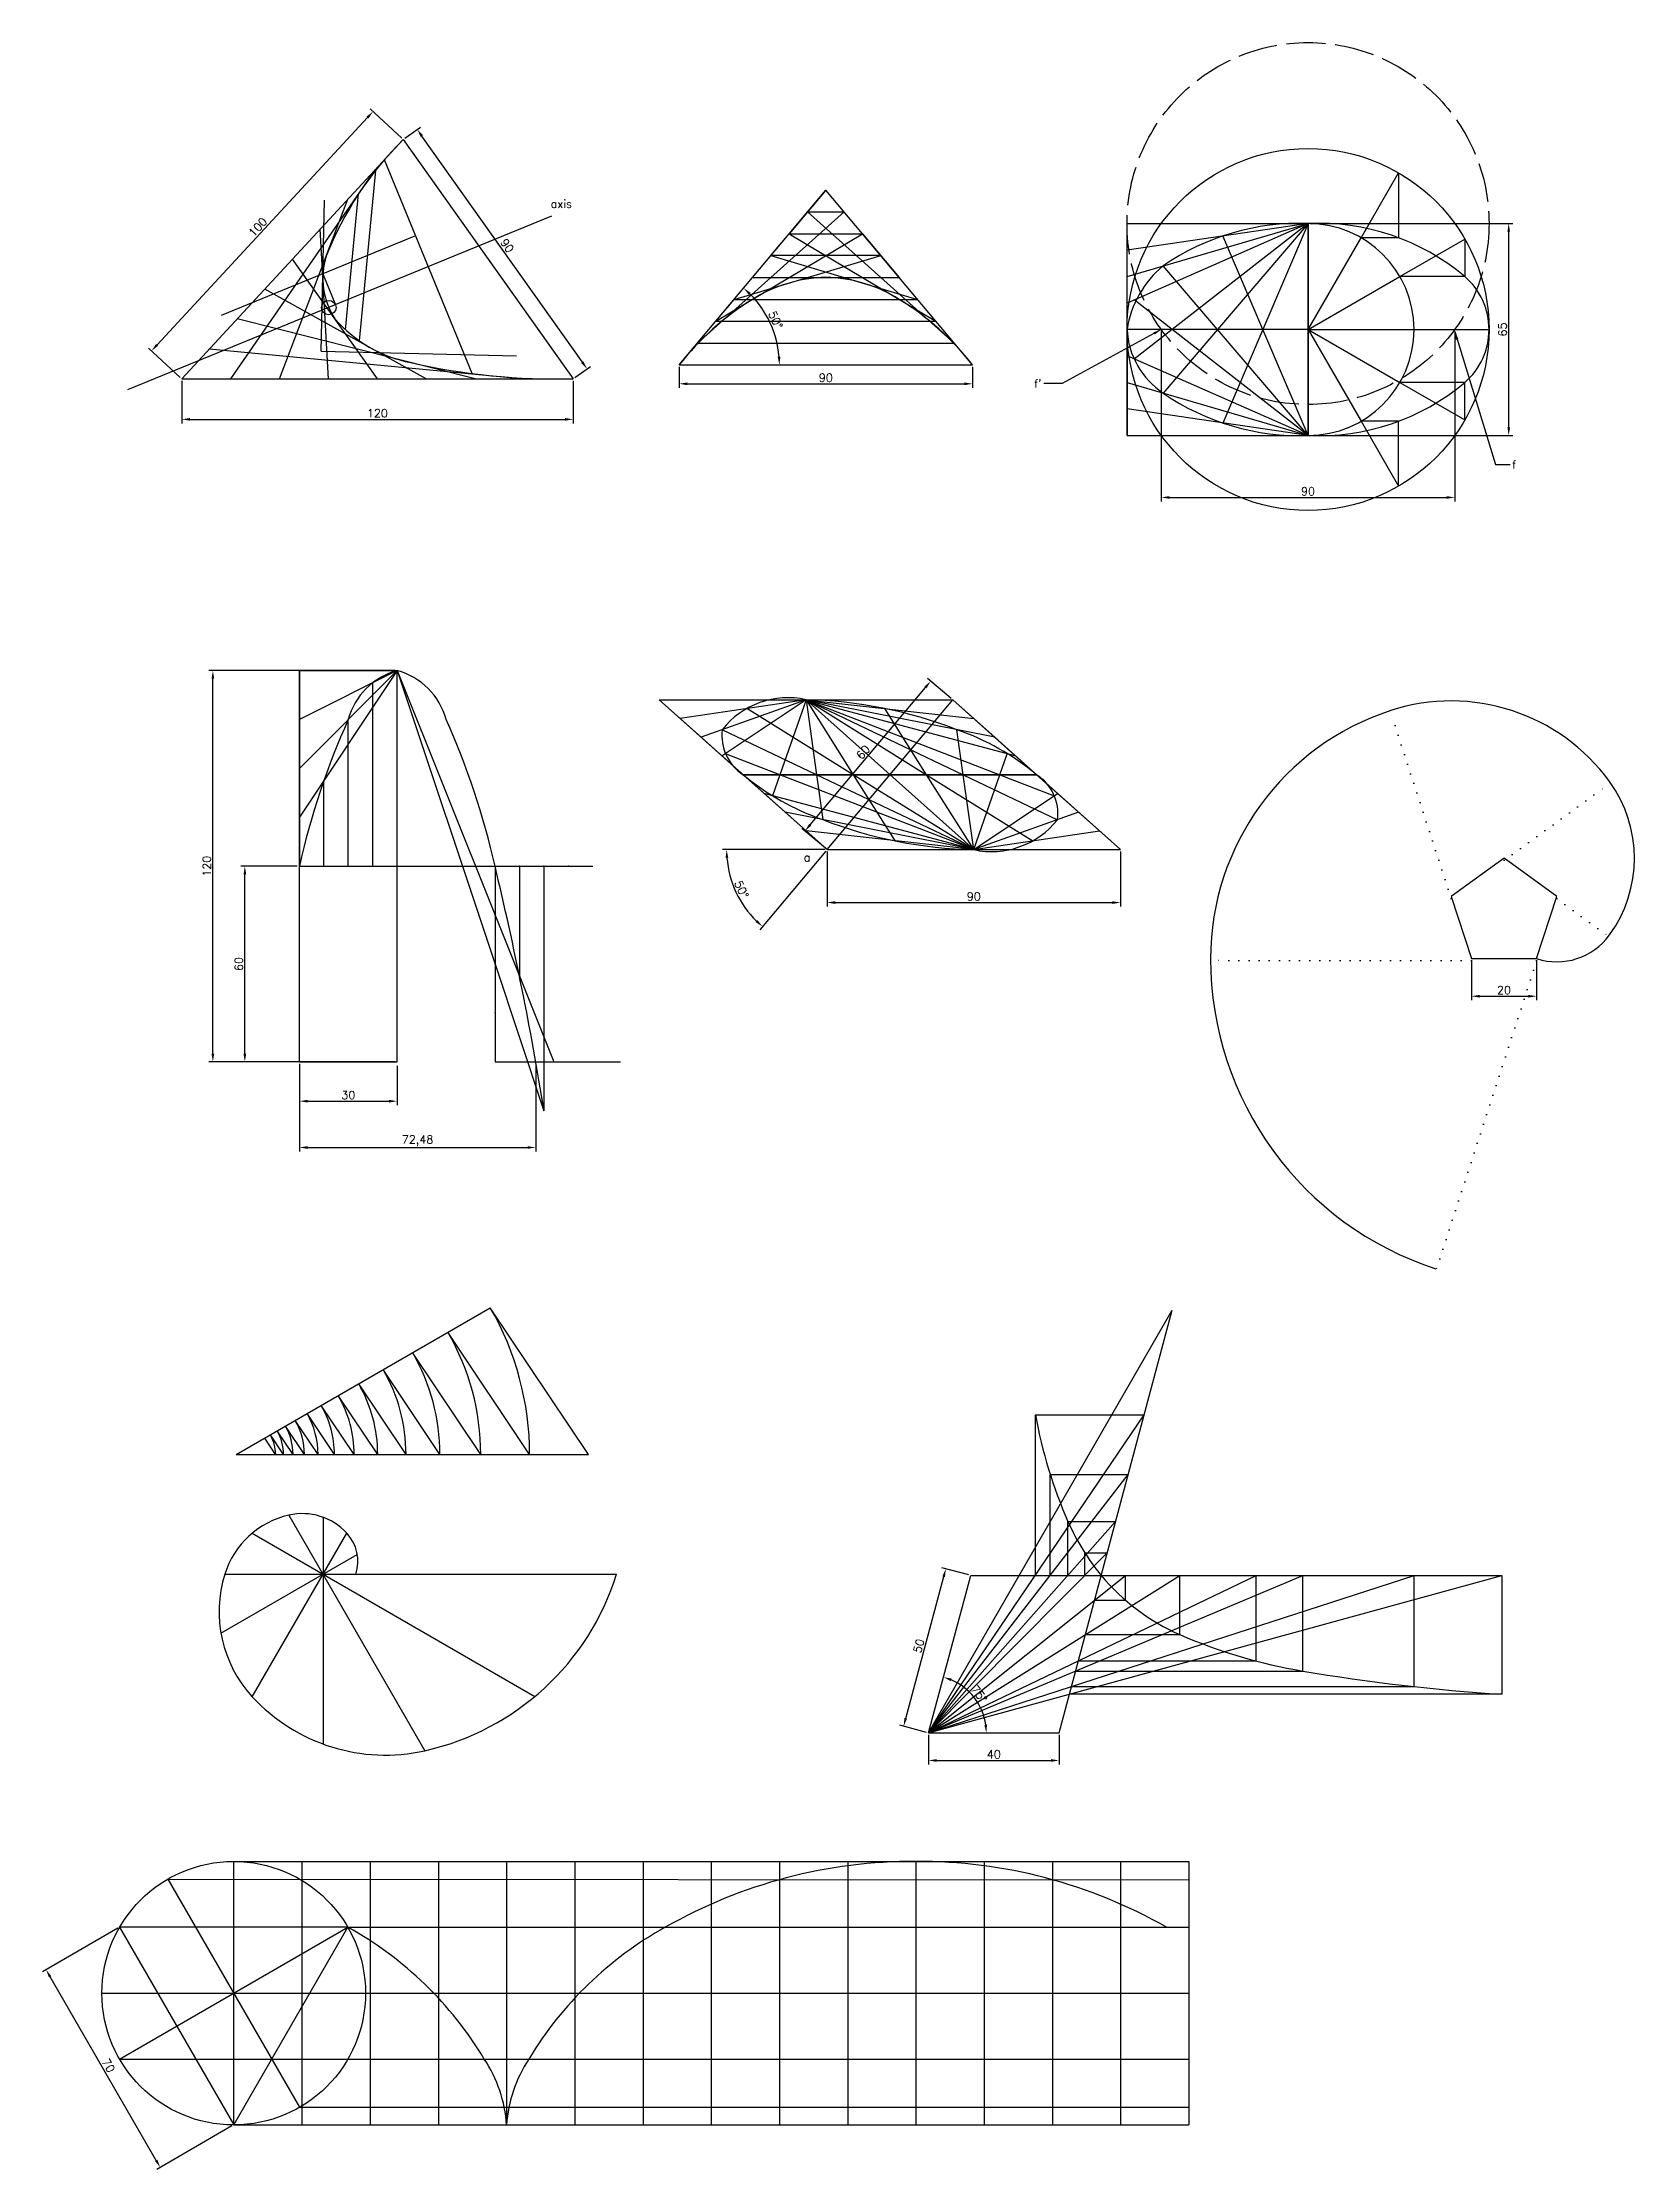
# Model space of a CAD drawing. Header units: millimetres. Extents: x -919 to 730, y 137 to 1021.
# Drawn here: x -213 to 275, y 344 to 996 of the extents above; entities that cross this region are included whole.
import ezdxf

# ---------------------------------------------------------------- set-up
doc = ezdxf.new("R2010")
doc.units = ezdxf.units.MM
doc.linetypes.add('ACAD_ISO02W100', pattern=[15, 12, -3])
doc.linetypes.add('ACAD_ISO07W100', pattern=[3, 0, -3])
doc.styles.get("Standard").update_dxf_attribs({"font": 'txt.shx'})
doc.dimstyles.new('ISO-25', dxfattribs={"dimtxt": 2.5, "dimasz": 2.5, "dimexe": 1.25, "dimexo": 0.625, "dimtad": 1, "dimtxsty": 'Standard', "dimcen": 2.5, "dimadec": 0, "dimazin": 0, "dimtfac": 1, "dimtmove": 0, "dimatfit": 3, "dimfxl": 0, "dimarcsym": 0})

msp = doc.modelspace()

# ---------------------------------------------------------------- texts
at = {"insert": (-56.951, 948.007), "char_height": 2.5, "width": 17.0137, "attachment_point": 1}
msp.add_mtext('axis', dxfattribs=at)
at = {"color": 5, "insert": (93.621, 890.42), "char_height": 2.5, "attachment_point": 9}
msp.add_mtext("f'", dxfattribs=at)
at = {"color": 5, "insert": (237.865, 868.051), "char_height": 2.5, "width": 5, "attachment_point": 1}
msp.add_mtext('f', dxfattribs=at)
at = {"color": 4, "insert": (20.665, 747.582), "char_height": 2.5, "width": 5.15663, "attachment_point": 1}
msp.add_mtext('a', dxfattribs=at)

# ---------------------------------------------------------------- blocks, each defined once
blk = doc.blocks.new('*D330')
at = {"color": 0, "lineweight": -2}
for p, q in [((130.3, 907.59), (130.3, 855.46)), ((220.3, 907.59), (220.3, 855.46)), ((132.8, 856.71), (217.8, 856.71))]:
    blk.add_line(p, q, dxfattribs=at)
at = {"color": 0}
for points in [[(132.8, 857.12), (132.8, 856.29), (130.3, 856.71)], [(217.8, 857.12), (217.8, 856.29), (220.3, 856.71)]]:
    blk.add_solid(points, dxfattribs=at)
at = {"layer": 'Defpoints', "color": 0}
for p in [(130.3, 908.21), (220.3, 908.21), (220.3, 856.71)]:
    blk.add_point(p, dxfattribs=at)
at = {"color": 0, "insert": (175.3, 858.58), "char_height": 2.5, "attachment_point": 5}
blk.add_mtext('90', dxfattribs=at)
blk = doc.blocks.new('*D331')
at = {"color": 0, "lineweight": -2}
for p, q in [((22.62, 756.3), (57.97, 798.43)), ((65.88, 795.06), (58.62, 801.15)), ((27.31, 749.09), (20.05, 755.19))]:
    blk.add_line(p, q, dxfattribs=at)
at = {"color": 0}
for points in [[(57.65, 798.7), (58.29, 798.16), (59.58, 800.34)], [(22.3, 756.56), (22.94, 756.03), (21.01, 754.38)]]:
    blk.add_solid(points, dxfattribs=at)
at = {"layer": 'Defpoints', "color": 0}
for p in [(59.58, 800.34), (66.36, 794.66), (27.79, 748.69)]:
    blk.add_point(p, dxfattribs=at)
at = {"color": 0, "insert": (38.86, 778.57), "char_height": 2.5, "attachment_point": 5, "rotation": 50}
blk.add_mtext('60', dxfattribs=at)
blk = doc.blocks.new('*D332')
at = {"color": 0, "lineweight": -2}
for p, q in [((27.79, 748.07), (27.79, 731.2)), ((117.79, 748.07), (117.79, 731.2)), ((30.29, 732.45), (115.29, 732.45))]:
    blk.add_line(p, q, dxfattribs=at)
at = {"color": 0}
for points in [[(30.29, 732.87), (30.29, 732.04), (27.79, 732.45)], [(115.29, 732.87), (115.29, 732.04), (117.79, 732.45)]]:
    blk.add_solid(points, dxfattribs=at)
at = {"layer": 'Defpoints', "color": 0}
for p in [(27.79, 748.69), (117.79, 748.69), (117.79, 732.45)]:
    blk.add_point(p, dxfattribs=at)
at = {"color": 0, "insert": (72.79, 734.33), "char_height": 2.5, "attachment_point": 5}
blk.add_mtext('90', dxfattribs=at)
blk = doc.blocks.new('*D333')
at = {"color": 0, "lineweight": -2}
for p, q in [((27.17, 748.69), (-4.25, 748.69)), ((27.39, 748.21), (7.19, 724.14))]:
    blk.add_line(p, q, dxfattribs=at)
blk.add_arc((27.79, 748.69), 30.8, 184.65252, 225.34748, dxfattribs=at)
at = {"color": 0}
for points in [[(-3.32, 746.18), (-2.49, 746.21), (-3, 748.69)], [(6.43, 727.09), (5.87, 726.48), (8, 725.1)]]:
    blk.add_solid(points, dxfattribs=at)
at = {"layer": 'Defpoints', "color": 0}
for p in [(66.36, 794.66), (27.79, 748.69), (27.79, 748.69), (117.79, 748.69), (-1.71, 739.86)]:
    blk.add_point(p, dxfattribs=at)
at = {"color": 0, "insert": (1.58, 736.47), "char_height": 2.5, "attachment_point": 5, "rotation": 295}
blk.add_mtext('50°', dxfattribs=at)
blk = doc.blocks.new('*D334')
at = {"color": 0, "lineweight": -2}
for p, q in [((-134.65, 743.6), (-151.99, 743.6)), ((-150.74, 686.1), (-150.74, 741.1)), ((-134.65, 683.6), (-151.99, 683.6))]:
    blk.add_line(p, q, dxfattribs=at)
at = {"color": 0}
for points in [[(-151.15, 741.1), (-150.32, 741.1), (-150.74, 743.6)], [(-151.15, 686.1), (-150.32, 686.1), (-150.74, 683.6)]]:
    blk.add_solid(points, dxfattribs=at)
at = {"layer": 'Defpoints', "color": 0}
for p in [(-150.74, 743.6), (-134.02, 743.6), (-134.02, 683.6)]:
    blk.add_point(p, dxfattribs=at)
at = {"color": 0, "insert": (-152.61, 713.6), "char_height": 2.5, "attachment_point": 5, "rotation": 90}
blk.add_mtext('60', dxfattribs=at)
blk = doc.blocks.new('*D335')
at = {"color": 0, "lineweight": -2}
for p, q in [((-104.65, 803.6), (-161.8, 803.6)), ((-160.55, 686.1), (-160.55, 801.1)), ((-104.65, 683.6), (-161.8, 683.6))]:
    blk.add_line(p, q, dxfattribs=at)
at = {"color": 0}
for points in [[(-160.96, 801.1), (-160.13, 801.1), (-160.55, 803.6)], [(-160.96, 686.1), (-160.13, 686.1), (-160.55, 683.6)]]:
    blk.add_solid(points, dxfattribs=at)
at = {"layer": 'Defpoints', "color": 0}
for p in [(-160.55, 803.6), (-104.02, 803.6), (-104.02, 683.6)]:
    blk.add_point(p, dxfattribs=at)
at = {"color": 0, "insert": (-162.42, 743.6), "char_height": 2.5, "attachment_point": 5, "rotation": 90}
blk.add_mtext('120', dxfattribs=at)
blk = doc.blocks.new('*D336')
at = {"color": 0, "lineweight": -2}
for p, q in [((-134.02, 682.35), (-134.02, 670.29)), ((-104.02, 682.35), (-104.02, 670.29)), ((-131.52, 671.54), (-106.52, 671.54))]:
    blk.add_line(p, q, dxfattribs=at)
at = {"color": 0}
for points in [[(-131.52, 671.95), (-131.52, 671.12), (-134.02, 671.54)], [(-106.52, 671.95), (-106.52, 671.12), (-104.02, 671.54)]]:
    blk.add_solid(points, dxfattribs=at)
at = {"layer": 'Defpoints', "color": 0}
for p in [(-134.02, 682.97), (-104.02, 682.97), (-104.02, 671.54)]:
    blk.add_point(p, dxfattribs=at)
at = {"color": 0, "insert": (-119.02, 673.41), "char_height": 2.5, "attachment_point": 5}
blk.add_mtext('30', dxfattribs=at)
blk = doc.blocks.new('*D337')
at = {"color": 0, "lineweight": -2}
for p, q in [((-134.02, 682.97), (-134.02, 656.08)), ((-61.54, 682.97), (-61.54, 656.08)), ((-131.52, 657.33), (-64.04, 657.33))]:
    blk.add_line(p, q, dxfattribs=at)
at = {"color": 0}
for points in [[(-131.52, 657.75), (-131.52, 656.92), (-134.02, 657.33)], [(-64.04, 657.75), (-64.04, 656.92), (-61.54, 657.33)]]:
    blk.add_solid(points, dxfattribs=at)
at = {"layer": 'Defpoints', "color": 0}
for p in [(-134.02, 683.6), (-61.54, 683.6), (-61.54, 657.33)]:
    blk.add_point(p, dxfattribs=at)
at = {"color": 0, "insert": (-97.78, 659.42), "char_height": 2.5, "attachment_point": 5}
blk.add_mtext('72,48', dxfattribs=at)
blk = doc.blocks.new('*D338')
at = {"color": 0, "lineweight": -2}
for p, q in [((225.4, 714.64), (225.4, 702.48)), ((245.4, 714.64), (245.4, 702.48)), ((227.9, 703.73), (242.9, 703.73))]:
    blk.add_line(p, q, dxfattribs=at)
at = {"color": 0}
for points in [[(227.9, 704.14), (227.9, 703.31), (225.4, 703.73)], [(242.9, 704.14), (242.9, 703.31), (245.4, 703.73)]]:
    blk.add_solid(points, dxfattribs=at)
at = {"layer": 'Defpoints', "color": 0}
for p in [(225.4, 715.26), (245.4, 715.26), (245.4, 703.73)]:
    blk.add_point(p, dxfattribs=at)
at = {"color": 0, "insert": (235.4, 705.6), "char_height": 2.5, "attachment_point": 5}
blk.add_mtext('20', dxfattribs=at)
blk = doc.blocks.new('*D339')
at = {"color": 0, "lineweight": -2}
for p, q in [((-17.56, 896.72), (-17.56, 890.31)), ((72.44, 896.72), (72.44, 890.31)), ((-15.06, 891.56), (69.94, 891.56))]:
    blk.add_line(p, q, dxfattribs=at)
at = {"color": 0}
for points in [[(-15.06, 891.97), (-15.06, 891.14), (-17.56, 891.56)], [(69.94, 891.97), (69.94, 891.14), (72.44, 891.56)]]:
    blk.add_solid(points, dxfattribs=at)
at = {"layer": 'Defpoints', "color": 0}
for p in [(-17.56, 897.35), (72.44, 897.35), (72.44, 891.56)]:
    blk.add_point(p, dxfattribs=at)
at = {"color": 0, "insert": (27.44, 893.43), "char_height": 2.5, "attachment_point": 5}
blk.add_mtext('90', dxfattribs=at)
blk = doc.blocks.new('*D340')
at = {"color": 0, "lineweight": -2}
blk.add_arc((-17.56, 897.35), 30.74, 4.66067, 45.33933, dxfattribs=at)
at = {"color": 0}
for points in [[(3.77, 918.91), (4.33, 919.52), (2.2, 920.9)], [(13.49, 899.86), (12.66, 899.83), (13.18, 897.35)]]:
    blk.add_solid(points, dxfattribs=at)
at = {"layer": 'Defpoints', "color": 0}
for p in [(4.94, 924.16), (-6.31, 910.76), (11.89, 906.17), (-17.56, 897.35), (72.44, 897.35)]:
    blk.add_point(p, dxfattribs=at)
at = {"color": 0, "insert": (12, 911.13), "char_height": 2.5, "attachment_point": 5, "rotation": 295}
blk.add_mtext('50°', dxfattribs=at)
blk = doc.blocks.new('*D341')
at = {"color": 0, "lineweight": -2}
for p, q in [((-177.65, 903.49), (-113.13, 973.22)), ((-102.64, 966.92), (-112.35, 975.91)), ((-170.55, 893.52), (-180.27, 902.51))]:
    blk.add_line(p, q, dxfattribs=at)
at = {"color": 0}
for points in [[(-113.44, 973.51), (-112.83, 972.94), (-111.43, 975.06)], [(-177.96, 903.78), (-177.35, 903.21), (-179.35, 901.66)]]:
    blk.add_solid(points, dxfattribs=at)
at = {"layer": 'Defpoints', "color": 0}
for p in [(-111.43, 975.06), (-102.18, 966.49), (-170.09, 893.09)]:
    blk.add_point(p, dxfattribs=at)
at = {"color": 0, "insert": (-146.77, 939.63), "char_height": 2.5, "attachment_point": 5, "rotation": 47.22144}
blk.add_mtext('100', dxfattribs=at)
blk = doc.blocks.new('*D342')
at = {"color": 0, "lineweight": -2}
for p, q in [((-170.09, 892.47), (-170.09, 879.4)), ((-50.09, 892.47), (-50.09, 879.4)), ((-167.59, 880.65), (-52.59, 880.65))]:
    blk.add_line(p, q, dxfattribs=at)
at = {"color": 0}
for points in [[(-167.59, 881.07), (-167.59, 880.23), (-170.09, 880.65)], [(-52.59, 881.07), (-52.59, 880.23), (-50.09, 880.65)]]:
    blk.add_solid(points, dxfattribs=at)
at = {"layer": 'Defpoints', "color": 0}
for p in [(-170.09, 893.09), (-50.09, 893.09), (-50.09, 880.65)]:
    blk.add_point(p, dxfattribs=at)
at = {"color": 0, "insert": (-110.09, 882.53), "char_height": 2.5, "attachment_point": 5}
blk.add_mtext('120', dxfattribs=at)
blk = doc.blocks.new('*D343')
at = {"color": 0, "lineweight": -2}
for p, q in [((-101.67, 966.85), (-96.86, 970.26)), ((-47.24, 898.18), (-96.43, 967.5)), ((-49.58, 893.45), (-44.78, 896.86))]:
    blk.add_line(p, q, dxfattribs=at)
at = {"color": 0}
for points in [[(-96.09, 967.74), (-96.77, 967.26), (-97.88, 969.54)], [(-46.9, 898.42), (-47.58, 897.94), (-45.8, 896.14)]]:
    blk.add_solid(points, dxfattribs=at)
at = {"layer": 'Defpoints', "color": 0}
for p in [(-102.18, 966.49), (-97.88, 969.54), (-50.09, 893.09)]:
    blk.add_point(p, dxfattribs=at)
at = {"color": 0, "insert": (-70.31, 933.93), "char_height": 2.5, "attachment_point": 5, "rotation": 305.35942}
blk.add_mtext('90', dxfattribs=at)
blk = doc.blocks.new('*D344')
at = {"color": 0, "lineweight": -2}
for p, q in [((175.92, 940.71), (238.09, 940.71)), ((236.84, 878.21), (236.84, 938.21)), ((175.92, 875.71), (238.09, 875.71))]:
    blk.add_line(p, q, dxfattribs=at)
at = {"color": 0}
for points in [[(236.43, 938.21), (237.26, 938.21), (236.84, 940.71)], [(236.43, 878.21), (237.26, 878.21), (236.84, 875.71)]]:
    blk.add_solid(points, dxfattribs=at)
at = {"layer": 'Defpoints', "color": 0}
for p in [(175.3, 940.71), (236.84, 940.71), (175.3, 875.71)]:
    blk.add_point(p, dxfattribs=at)
at = {"color": 0, "insert": (234.97, 908.21), "char_height": 2.5, "attachment_point": 5, "rotation": 90}
blk.add_mtext('65', dxfattribs=at)
blk = doc.blocks.new('*D371')
at = {"color": 0, "lineweight": -2}
for p, q in [((-189.7, 417.86), (-212.79, 404.53)), ((-177.94, 346.7), (-210.45, 402.99)), ((-154.69, 357.24), (-177.78, 343.91))]:
    blk.add_line(p, q, dxfattribs=at)
at = {"color": 0}
for points in [[(-210.09, 403.2), (-210.81, 402.78), (-211.7, 405.15)], [(-177.58, 346.9), (-178.3, 346.49), (-176.69, 344.53)]]:
    blk.add_solid(points, dxfattribs=at)
at = {"layer": 'Defpoints', "color": 0}
for p in [(-189.15, 418.18), (-211.7, 405.15), (-154.14, 357.55)]:
    blk.add_point(p, dxfattribs=at)
at = {"color": 0, "insert": (-192.57, 375.78), "char_height": 2.5, "attachment_point": 5, "rotation": 300.00703}
blk.add_mtext('70', dxfattribs=at)
blk = doc.blocks.new('*D391')
at = {"color": 0, "lineweight": -2}
blk.add_arc((58.93, 477.79), 17.7, 8.09833, 66.90167, dxfattribs=at)
at = {"color": 0}
for points in [[(65.74, 493.68), (66.01, 494.46), (63.51, 494.89)], [(76.87, 480.31), (76.04, 480.25), (76.63, 477.79)]]:
    blk.add_solid(points, dxfattribs=at)
at = {"layer": 'Defpoints', "color": 0}
for p in [(71.87, 526.08), (74.98, 485.27), (58.93, 477.79), (58.93, 477.79), (98.93, 477.79)]:
    blk.add_point(p, dxfattribs=at)
at = {"color": 0, "insert": (74.46, 489.71), "char_height": 2.5, "attachment_point": 5, "rotation": 307.5}
blk.add_mtext('75°', dxfattribs=at)
blk = doc.blocks.new('*D392')
at = {"color": 0, "lineweight": -2}
for p, q in [((58.93, 477.16), (58.93, 468.09)), ((98.93, 477.16), (98.93, 468.09)), ((61.43, 469.34), (96.43, 469.34))]:
    blk.add_line(p, q, dxfattribs=at)
at = {"color": 0}
for points in [[(61.43, 469.76), (61.43, 468.92), (58.93, 469.34)], [(96.43, 469.76), (96.43, 468.92), (98.93, 469.34)]]:
    blk.add_solid(points, dxfattribs=at)
at = {"layer": 'Defpoints', "color": 0}
for p in [(58.93, 477.79), (98.93, 477.79), (98.93, 469.34)]:
    blk.add_point(p, dxfattribs=at)
at = {"color": 0, "insert": (78.93, 471.21), "char_height": 2.5, "attachment_point": 5}
blk.add_mtext('40', dxfattribs=at)
blk = doc.blocks.new('*D393')
at = {"color": 0, "lineweight": -2}
for p, q in [((71.27, 526.25), (63.01, 528.46)), ((51.92, 482.25), (63.57, 525.72)), ((58.33, 477.95), (50.07, 480.16))]:
    blk.add_line(p, q, dxfattribs=at)
at = {"color": 0}
for points in [[(63.17, 525.83), (63.97, 525.61), (64.22, 528.14)], [(51.52, 482.36), (52.32, 482.15), (51.28, 479.84)]]:
    blk.add_solid(points, dxfattribs=at)
at = {"layer": 'Defpoints', "color": 0}
for p in [(64.22, 528.14), (71.87, 526.08), (58.93, 477.79)]:
    blk.add_point(p, dxfattribs=at)
at = {"color": 0, "insert": (55.93, 504.47), "char_height": 2.5, "attachment_point": 5, "rotation": 75}
blk.add_mtext('50', dxfattribs=at)

# ---------------------------------------------------------------- dimensions: what is measured, and where the dimension line sits
at = {"color": 5}
for p1, p2, distance, picture, middle in [((-170.093, 893.093), (-102.176, 966.491), 12.614, '*D341', (-146.769, 939.632)), ((-50.093, 893.093), (-102.176, 966.491), -5.268, '*D343', (-70.31, 933.925)), ((175.299, 875.712), (175.299, 940.712), -61.545, '*D344', (234.969, 908.212)), ((130.299, 908.212), (220.299, 908.212), -51.505, '*D330', (175.299, 858.582)), ((-170.093, 893.093), (-50.093, 893.093), -12.442, '*D342', (-110.093, 882.526)), ((-104.025, 683.599), (-104.025, 803.599), 56.52, '*D335', (-162.42, 743.599)), ((27.792, 748.692), (66.359, 794.655), 8.851, '*D331', (38.859, 778.568)), ((27.792, 748.692), (117.792, 748.692), -16.24, '*D332', (72.792, 734.327)), ((-134.025, 683.599), (-134.025, 743.599), 16.71, '*D334', (-152.61, 713.599)), ((-134.025, 682.974), (-104.025, 682.974), -11.436, '*D336', (-119.025, 673.413)), ((58.932, 477.788), (71.873, 526.084), 7.927, '*D393', (55.934, 504.473)), ((58.932, 477.788), (98.932, 477.788), -8.449, '*D392', (78.932, 471.214)), ((-154.144, 357.554), (-189.154, 418.175), 26.039, '*D371', (-192.574, 375.78))]:
    dim = msp.add_aligned_dim(p1=p1, p2=p2, distance=distance, dimstyle='ISO-25', dxfattribs=at)
    dim.commit()
    dim.dimension.update_dxf_attribs({"geometry": picture, "text_midpoint": middle})
for base, line1, line2, picture, middle in [((11.888, 906.165), ((-6.312, 910.756), (4.938, 924.163)), ((-17.562, 897.349), (72.438, 897.349)), '*D340', (11.999, 911.133)), ((-1.71, 739.86), ((27.792, 748.692), (66.359, 794.655)), ((27.792, 748.692), (117.792, 748.692)), '*D333', (1.581, 736.47)), ((74.976, 485.269), ((58.932, 477.788), (71.873, 526.084)), ((58.932, 477.788), (98.932, 477.788)), '*D391', (74.464, 489.706))]:
    dim = msp.add_angular_dim_2l(base=base, line1=line1, line2=line2, dimstyle='ISO-25', dxfattribs=at)
    dim.commit()
    dim.dimension.update_dxf_attribs({"geometry": picture, "text_midpoint": middle})
dim = msp.add_linear_dim(base=(72.438, 891.556), p1=(-17.562, 897.349), p2=(72.438, 897.349), dimstyle='ISO-25', dxfattribs=at)
dim.commit()
dim.dimension.update_dxf_attribs({"geometry": '*D339', "text_midpoint": (27.438, 893.431)})
dim = msp.add_aligned_dim(p1=(225.404, 715.262), p2=(245.404, 715.262), distance=-11.537, dimstyle='ISO-25', override={"dimtmove": 1}, dxfattribs=at)
dim.commit()
dim.dimension.update_dxf_attribs({"geometry": '*D338', "text_midpoint": (235.404, 705.6)})
at = {"color": 1}
dim = msp.add_aligned_dim(p1=(-134.025, 683.599), p2=(-61.542, 683.599), distance=-26.266, dimstyle='ISO-25', dxfattribs=at)
dim.commit()
dim.dimension.update_dxf_attribs({"geometry": '*D337', "text_midpoint": (-97.784, 659.416)})

# ---------------------------------------------------------------- linework, layer by layer
at = {"color": 5}
for p, q in [((-170.093, 893.093), (-102.176, 966.491)), ((-102.176, 966.491), (-50.093, 893.093)), ((175.299, 940.712), (175.299, 875.712)), ((175.299, 908.212), (130.299, 908.212)), ((175.299, 908.212), (220.299, 908.212)), ((-170.093, 893.093), (-50.093, 893.093)), ((-104.025, 683.599), (-104.025, 803.599)), ((27.792, 748.692), (66.359, 794.655)), ((27.792, 748.692), (117.792, 748.692)), ((-134.025, 683.599), (-134.025, 743.599)), ((-134.025, 683.599), (-104.025, 683.599)), ((-153.406, 563.17), (-75.464, 608.17)), ((58.932, 477.788), (71.873, 526.084)), ((58.932, 477.788), (98.932, 477.788))]:
    msp.add_line(p, q, dxfattribs=at)
at = {"color": 4}
for p, q in [((-81.041, 894.724), (-107.933, 960.27)), ((-155.093, 893.093), (-110.666, 957.316)), ((203.053, 956.285), (203.053, 936.358)), ((-140.093, 893.093), (-119.155, 948.141)), ((-17.562, 897.349), (27.438, 950.977)), ((4.938, 924.163), (27.438, 950.977)), ((27.438, 950.977), (16.188, 937.57)), ((72.438, 897.349), (27.438, 950.977)), ((16.188, 937.57), (21.813, 944.274)), ((21.813, 944.274), (33.063, 944.274)), ((119.79, 940.712), (175.299, 940.712)), ((119.79, 908.212), (119.79, 940.712)), ((119.79, 924.462), (119.79, 940.712)), ((-125.093, 893.093), (-127.645, 938.967)), ((10.563, 930.867), (16.188, 937.57)), ((16.188, 937.57), (38.688, 937.57)), ((38.688, 937.57), (49.938, 924.163)), ((203.053, 936.358), (191.549, 936.358)), ((223.371, 935.967), (223.371, 924.462)), ((-110.093, 893.093), (-136.135, 929.792)), ((-93.754, 928.623), (-93.754, 928.623)), ((44.313, 930.867), (10.563, 930.867)), ((49.938, 924.163), (44.313, 930.867)), ((-95.093, 893.093), (-144.624, 920.617)), ((-127.057, 914.134), (-126.797, 925.296)), ((-17.562, 897.349), (4.938, 924.163)), ((-6.312, 910.756), (4.938, 924.163)), ((4.938, 924.163), (49.938, 924.163)), ((119.79, 908.212), (119.79, 924.462)), ((223.371, 924.462), (203.445, 924.462)), ((-6.312, 910.756), (-0.687, 917.459)), ((-0.687, 917.459), (55.563, 917.459)), ((-80.093, 893.093), (-153.114, 911.442)), ((-17.562, 897.349), (-6.312, 910.756)), ((-6.312, 910.756), (61.188, 910.756)), ((130.299, 908.212), (119.79, 908.212)), ((119.79, 891.962), (119.79, 908.212)), ((119.79, 908.212), (119.79, 875.712)), ((220.299, 908.212), (230.808, 908.212)), ((-161.603, 902.267), (-65.093, 893.093)), ((-17.562, 897.349), (-11.937, 904.052)), ((-11.937, 904.052), (66.813, 904.052)), ((-17.562, 897.349), (72.438, 897.349)), ((119.79, 875.712), (119.79, 891.962)), ((223.371, 891.962), (203.445, 891.962)), ((223.371, 880.458), (223.371, 891.962)), ((119.79, 875.712), (175.299, 875.712)), ((203.053, 880.067), (191.549, 880.067)), ((203.053, 860.14), (203.053, 880.067)), ((-134.025, 803.599), (-104.025, 803.599)), ((-104.025, 803.599), (-134.025, 788.599)), ((-104.025, 803.599), (-134.025, 773.599)), ((-104.025, 803.599), (-134.025, 758.599)), ((-134.025, 803.599), (-134.025, 773.599)), ((-134.025, 743.599), (-134.025, 803.599)), ((-134.025, 743.599), (-134.025, 803.599)), ((-111.525, 743.599), (-111.525, 799.849)), ((-23.641, 794.655), (66.359, 794.655)), ((27.792, 748.692), (-23.641, 794.655)), ((-23.641, 794.655), (-10.782, 783.164)), ((2.076, 771.674), (-23.641, 794.655)), ((13.053, 794.655), (21.359, 794.655)), ((21.359, 794.655), (72.792, 748.692)), ((117.792, 748.692), (66.359, 794.655)), ((66.359, 794.655), (92.076, 771.674)), ((79.218, 783.164), (66.359, 794.655)), ((66.359, 794.655), (66.359, 794.655)), ((-119.025, 743.599), (-119.025, 788.599)), ((-10.782, 783.164), (2.076, 771.674)), ((92.076, 771.674), (79.218, 783.164)), ((-134.025, 773.599), (-134.025, 743.599)), ((-126.525, 743.599), (-126.525, 769.849)), ((2.076, 771.674), (47.076, 771.674)), ((2.076, 771.674), (92.076, 771.674)), ((14.934, 760.183), (2.076, 771.674)), ((2.076, 771.674), (27.792, 748.692)), ((24.576, 771.674), (2.076, 771.674)), ((47.076, 771.674), (24.576, 771.674)), ((47.076, 771.674), (92.076, 771.674)), ((69.576, 771.674), (47.076, 771.674)), ((92.076, 771.674), (69.576, 771.674)), ((92.076, 771.674), (104.934, 760.183)), ((117.792, 748.692), (92.076, 771.674)), ((27.792, 748.692), (14.934, 760.183)), ((104.934, 760.183), (117.792, 748.692)), ((117.792, 748.692), (117.792, 748.692)), ((-134.025, 743.599), (-104.025, 743.599)), ((-134.025, 743.599), (-119.025, 743.599)), ((-119.025, 743.599), (-104.025, 743.599)), ((-104.025, 743.599), (-74.025, 743.599)), ((-74.025, 743.599), (-74.025, 683.599)), ((-74.025, 743.599), (-44.025, 743.599)), ((-74.025, 683.599), (-35.558, 683.599)), ((98.932, 477.788), (133.663, 607.404)), ((91.682, 526.084), (91.682, 575.314)), ((91.682, 575.314), (125.064, 575.314)), ((96.252, 526.084), (96.252, 557.029)), ((96.252, 557.029), (120.165, 557.029)), ((-137.223, 544.599), (-95.507, 472.345)), ((-126.757, 543.914), (-126.757, 474.389)), ((101.682, 542.596), (116.297, 542.596)), ((101.682, 526.084), (101.682, 542.596)), ((-148.509, 539.031), (-61.805, 488.972)), ((-148.459, 488.884), (-119.489, 539.06)), ((-158.08, 508.387), (-116.267, 532.528)), ((106.83, 526.084), (106.83, 533.051)), ((106.83, 533.051), (113.74, 533.051)), ((-156.898, 526.472), (-36.757, 526.472)), ((71.873, 526.084), (234.718, 526.084)), ((119.314, 518.509), (119.314, 526.084)), ((135.952, 507.936), (135.952, 526.084)), ((159.422, 499.854), (159.422, 526.084)), ((173.683, 496.763), (173.683, 526.084)), ((207.849, 491.995), (207.849, 526.084)), ((234.718, 526.084), (234.718, 489.651)), ((109.843, 518.509), (119.314, 518.509)), ((107.01, 507.936), (135.952, 507.936)), ((104.016, 496.763), (173.683, 496.763)), ((104.845, 499.854), (159.422, 499.854)), ((234.718, 489.651), (102.111, 489.651)), ((102.739, 491.995), (207.849, 491.995)), ((-154.154, 438.383), (138.727, 438.383)), ((-154.154, 357.554), (-154.154, 438.383)), ((-174.362, 432.968), (138.727, 432.777)), ((-174.362, 432.968), (-133.947, 362.968)), ((-189.154, 377.761), (-119.154, 418.175)), ((-119.154, 418.175), (138.727, 418.175)), ((66.423, 418.175), (66.423, 418.175)), ((-154.154, 397.968), (-113.74, 397.968)), ((-189.154, 377.761), (138.727, 377.761)), ((-133.947, 362.968), (138.727, 362.968)), ((-154.154, 357.554), (138.727, 357.554))]:
    msp.add_line(p, q, dxfattribs=at)
at = {"color": 1}
for p, q in [((-110.666, 956.998), (-115.661, 904.78)), ((191.549, 936.358), (203.053, 956.285)), ((-127.35, 901.562), (-126.27, 947.928)), ((-119.859, 908.132), (-115.874, 949.787)), ((-11.937, 904.052), (33.063, 944.274)), ((21.813, 944.274), (66.813, 904.052)), ((175.299, 940.712), (119.79, 932.587)), ((119.79, 924.462), (175.299, 940.712)), ((175.299, 940.712), (119.79, 916.337)), ((175.299, 940.712), (133.667, 908.212)), ((175.299, 940.712), (147.544, 908.212)), ((175.299, 940.712), (161.422, 908.212)), ((-98.369, 936.959), (-157.988, 912.499)), ((-6.312, 910.756), (38.688, 937.57)), ((16.188, 937.57), (61.188, 910.756)), ((161.422, 908.212), (149.177, 936.889)), ((175.299, 908.212), (191.549, 936.358)), ((203.445, 924.462), (223.371, 935.967)), ((-0.687, 917.459), (44.313, 930.867)), ((10.563, 930.867), (55.563, 917.459)), ((147.544, 908.212), (130.892, 927.712)), ((-126.797, 925.296), (-122.967, 915.812)), ((4.938, 924.163), (49.938, 924.163)), ((175.299, 908.212), (203.445, 924.462)), ((133.667, 908.212), (122.01, 917.312)), ((133.667, 908.212), (122.01, 899.112)), ((147.544, 908.212), (130.892, 888.712)), ((175.299, 875.712), (133.667, 908.212)), ((175.299, 875.712), (147.544, 908.212)), ((161.422, 908.212), (149.177, 879.536)), ((175.299, 875.712), (161.422, 908.212)), ((175.299, 908.212), (203.445, 891.962)), ((175.299, 908.212), (191.549, 880.067)), ((-127.35, 901.562), (-67.423, 900.166)), ((175.299, 875.712), (119.79, 900.087)), ((-65.093, 893.093), (-65.093, 893.093)), ((119.79, 891.962), (175.299, 875.712)), ((203.445, 891.962), (223.371, 880.458)), ((175.299, 875.712), (119.79, 883.837)), ((191.549, 880.067), (203.053, 860.14)), ((-104.025, 803.599), (-74.025, 713.599)), ((-104.025, 803.599), (-74.025, 728.599)), ((35.826, 771.674), (3.208, 791.951)), ((79.218, 783.164), (20.853, 794.777)), ((20.853, 794.777), (85.647, 777.419)), ((21.402, 794.661), (72.789, 788.91)), ((21.473, 794.653), (58.326, 771.674)), ((21.594, 794.578), (80.826, 771.674)), ((21.594, 794.578), (69.576, 771.674)), ((58.326, 771.674), (45.557, 791.958)), ((24.576, 771.674), (-4.354, 785.463)), ((69.576, 771.674), (67.645, 785.467)), ((13.326, 771.674), (-3.325, 778.109)), ((80.826, 771.674), (83.075, 778.108)), ((72.792, 748.692), (13.326, 771.674)), ((72.792, 748.692), (24.576, 771.674)), ((72.792, 748.692), (35.826, 771.674)), ((72.792, 748.692), (58.326, 771.674)), ((58.326, 771.674), (90.864, 751.384)), ((72.792, 748.692), (69.576, 771.674)), ((69.576, 771.674), (98.481, 757.876)), ((72.792, 748.692), (80.826, 771.674)), ((80.826, 771.674), (97.473, 765.237)), ((72.792, 748.692), (8.505, 765.928)), ((72.792, 748.692), (98.505, 765.928)), ((72.792, 748.692), (14.934, 760.183)), ((104.934, 760.183), (72.792, 748.692)), ((72.792, 748.692), (21.363, 754.438)), ((72.792, 748.692), (111.363, 754.438)), ((-66.525, 743.599), (-66.525, 709.849)), ((-59.025, 743.599), (-59.025, 668.599)), ((-74.025, 728.599), (-56.025, 683.599)), ((-74.025, 713.599), (-59.025, 668.599)), ((-45.406, 563.17), (-75.464, 608.17)), ((58.932, 477.788), (133.663, 607.404)), ((-63.406, 563.17), (-88.455, 600.67)), ((-78.406, 563.17), (-99.28, 594.42)), ((-90.906, 563.17), (-108.301, 589.212)), ((-110.004, 563.17), (-122.083, 581.255)), ((-101.323, 563.17), (-115.819, 584.872)), ((-123.266, 563.17), (-131.654, 575.729)), ((-117.237, 563.17), (-127.304, 578.241)), ((58.932, 477.788), (125.064, 575.314)), ((-141.294, 563.17), (-144.665, 568.218)), ((-138.871, 563.17), (-142.916, 569.227)), ((-135.964, 563.17), (-140.818, 570.438)), ((-132.475, 563.17), (-138.301, 571.892)), ((-128.289, 563.17), (-135.28, 573.636)), ((-132.483, 569.45), (-132.483, 569.45)), ((-153.406, 563.17), (-45.406, 563.17)), ((58.932, 477.788), (120.165, 557.029)), ((58.932, 477.788), (116.297, 542.596)), ((58.932, 477.788), (113.74, 533.051)), ((58.932, 477.788), (119.314, 526.084)), ((58.932, 477.788), (173.683, 526.084)), ((58.932, 477.788), (159.422, 526.084)), ((58.932, 477.788), (135.952, 526.084)), ((58.932, 477.788), (234.718, 526.084)), ((58.932, 477.788), (207.849, 526.084)), ((-133.234, 438.383), (-133.234, 357.554)), ((-112.314, 438.383), (-112.314, 357.554)), ((-91.394, 438.383), (-91.394, 357.554)), ((-70.474, 438.383), (-70.474, 357.554)), ((-49.554, 438.383), (-49.554, 357.554)), ((-28.634, 438.383), (-28.634, 357.554)), ((-7.714, 438.383), (-7.714, 357.554)), ((13.206, 438.383), (13.206, 357.554)), ((34.127, 438.383), (34.127, 357.554)), ((55.047, 438.383), (55.047, 357.554)), ((75.967, 438.383), (75.967, 357.554)), ((96.887, 438.383), (96.887, 357.554)), ((117.807, 438.383), (117.807, 357.554)), ((138.727, 438.383), (138.727, 357.554)), ((-194.569, 397.968), (138.727, 397.968))]:
    msp.add_line(p, q, dxfattribs=at)
for p, q in [((-56.706, 942.997), (-186.697, 889.666)), ((175.299, 875.712), (175.299, 940.712))]:
    msp.add_line(p, q)
at = {"color": 1, "linetype": 'Continuous'}
for p, q in [((21.359, 794.655), (-17.211, 788.91)), ((21.359, 794.655), (-10.782, 783.164)), ((21.359, 794.655), (-4.353, 777.419)), ((21.359, 794.655), (13.326, 771.674)), ((21.359, 794.655), (35.826, 771.674)), ((21.359, 794.655), (24.576, 771.674)), ((13.326, 771.674), (11.076, 765.239)), ((24.576, 771.674), (26.506, 757.885)), ((35.826, 771.674), (48.484, 751.565))]:
    msp.add_line(p, q, dxfattribs=at)
at = {"color": 4, "linetype": 'ACAD_ISO07W100'}
for p, q in [((219.224, 733.658), (200.683, 790.722)), ((235.404, 745.414), (267.765, 768.925)), ((251.585, 733.658), (267.765, 721.903)), ((225.404, 714.637), (145.404, 714.637)), ((245.404, 714.637), (214.503, 619.532))]:
    msp.add_line(p, q, dxfattribs=at)
at = {"color": 5}
for points in [[(225.404, 715.262), (245.404, 715.262), (251.585, 734.283), (235.404, 746.039), (219.224, 734.283)], [(-119.154, 418.175), (-189.154, 418.175), (-154.154, 357.554)]]:
    msp.add_lwpolyline(points, close=True, dxfattribs=at)
at = {"color": 4, "linetype": 'ACAD_ISO02W100'}
msp.add_circle((175.299, 940.712), 55.509, dxfattribs=at)
at = {"color": 4}
for centre, radius in [((175.299, 908.212), 55.509), ((-154.154, 397.968), 40.415)]:
    msp.add_circle(centre, radius, dxfattribs=at)
at = {"color": 1}
msp.add_circle((-124.998, 914.938), 2.21, dxfattribs=at)
for centre, radius, start, end in [((-29.085, 892.585), 103.945, 134.68239, 158.489398), ((172.724, 867.163), 73.595, 87.994799, 124.639486), ((178.637, 871.357), 69.436, 49.890461, 92.755625), ((-104.22, 923.882), 22.621, 162.462143, 213.361107), ((150.972, 903.37), 31.556, 129.519542, 171.172735), ((28.207, 880.47), 43.7, 91.008726, 122.172904), ((26.668, 880.47), 43.7, 57.827096, 88.991274), ((209.336, 908.212), 21.472, 310.817688, 49.182308), ((50.467, 843.879), 86.528, 121.748132, 141.833525), ((4.408, 843.879), 86.528, 38.166475, 58.251868), ((-91.776, 939.003), 41.733, 221.330624, 258.822585), ((144.655, 909.459), 24.897, 182.869041, 236.438682), ((-54.85, 1097.213), 204.176, 257.263114, 271.335116), ((172.724, 949.262), 73.595, 235.360514, 272.005201), ((178.637, 945.068), 69.436, 267.244375, 310.109539), ((-98.4, 782.974), 21.378, 105.255119, 164.744881), ((-109.65, 782.974), 21.378, 15.255119, 74.744881), ((15.839, 769.58), 25.691, 77.495994, 141.813185), ((18.54, 659.191), 135.487, 68.750251, 88.821937), ((225.404, 715.262), 80, 108, 180), ((219.224, 734.283), 60, 36, 108), ((92.85, 692.974), 232.455, 155.709038, 167.421065), ((-300.9, 692.974), 232.455, 12.578935, 24.290962), ((9.878, 783.705), 14.34, 172.961026, 237.038979), ((40.993, 709.727), 80.293, 50.489932, 70.613053), ((53.081, 833.505), 80.154, 230.480317, 250.636757), ((84.315, 759.686), 14.281, 352.719259, 57.080261), ((235.404, 746.039), 40, 324, 36), ((75.717, 884.549), 135.888, 248.767774, 268.766602), ((78.279, 773.863), 25.762, 257.702321, 321.641518), ((-1032.15, 512.974), 985.49, 9.085971, 13.533894), ((251.585, 734.283), 20, 252, 324), ((245.404, 715.262), 100, 180, 252), ((238.499, 602.301), 149.277, 190.415609, 203.575921), ((-131.362, 518.496), 26.753, 102.654483, 162.654483), ((-133.153, 526.472), 18.578, 42.654482, 102.654482), ((169.025, 572.759), 73.79, 204.128149, 219.23826), ((-128.978, 530.318), 12.902, 342.654482, 42.654482), ((-120.126, 514.987), 38.524, 162.654485, 222.654482), ((-113.007, 550.288), 79.883, 282.654483, 342.654483), ((162.979, 568.842), 66.634, 219.918123, 246.070921), ((201.859, 661.209), 166.842, 246.732265, 260.277394), ((273.016, 1083.787), 595.37, 260.395682, 266.311783), ((-107.66, 526.472), 55.474, 222.654483, 282.654482), ((54.34, 284.845), 153.539, 89.732963, 119.729122), ((55.772, 284.845), 153.539, 60.270878, 90.267037), ((-173.649, 319.893), 112.379, 30.992969, 60.992978), ((32.695, 319.893), 112.379, 119.007022, 149.007031), ((-111.516, 354.928), 41.123, 3.660018, 33.725948), ((-29.438, 354.928), 41.123, 146.274052, 176.339982)]:
    msp.add_arc(centre, radius, start, end)
at = {"color": 4}
for centre, radius, start, end in [((175.299, 908.212), 32.5, 270, 90), ((-153.406, 563.17), 90, 0, 30), ((-153.406, 563.17), 75, 0, 30), ((-153.406, 563.17), 62.5, 0, 30), ((-153.406, 563.17), 52.083, 0, 30), ((-153.406, 563.17), 36.169, 0, 30), ((-153.406, 563.17), 43.403, 0, 30), ((-153.406, 563.17), 25.117, 0, 30), ((-153.406, 563.17), 30.141, 0, 30), ((-153.406, 563.17), 12.113, 0, 30), ((-153.406, 563.17), 14.536, 0, 30), ((-153.406, 563.17), 17.443, 0, 30), ((-153.406, 563.17), 20.931, 0, 30)]:
    msp.add_arc(centre, radius, start, end, dxfattribs=at)
for p in [(19.938, 942.039), (12.438, 933.101), (4.938, 924.163), (-2.562, 915.225), (-10.062, 906.287), (-66.525, 743.599), (-59.025, 743.599), (-51.525, 743.599), (-74.025, 728.599), (-74.025, 713.599), (-74.025, 698.599)]:
    msp.add_point(p, dxfattribs=at)

msp.set_redraw_order([(e.dxf.handle, doc.entitydb.next_handle()) for e in msp.query("TEXT MTEXT ATTDEF DIMENSION ARC_DIMENSION")])  # texts and dimensions are drawn at this point

# ---------------------------------------------------------------- leaders
at = {"color": 5, "annotation_type": 0, "has_hookline": 1}
for points, hookline_direction, text_width in [([(130.299, 908.212), (99.947, 891.67), (94.246, 891.67)], 1, 2.917), ([(220.299, 907.587), (232.75, 866.801), (237.24, 866.801)], 0, 1.667)]:
    msp.add_leader(points, dimstyle='ISO-25', override={"dimgap": 0.625, "dimtad": 0}, dxfattribs=dict(at, hookline_direction=hookline_direction, text_width=text_width))

doc.saveas('drawing.dxf')
